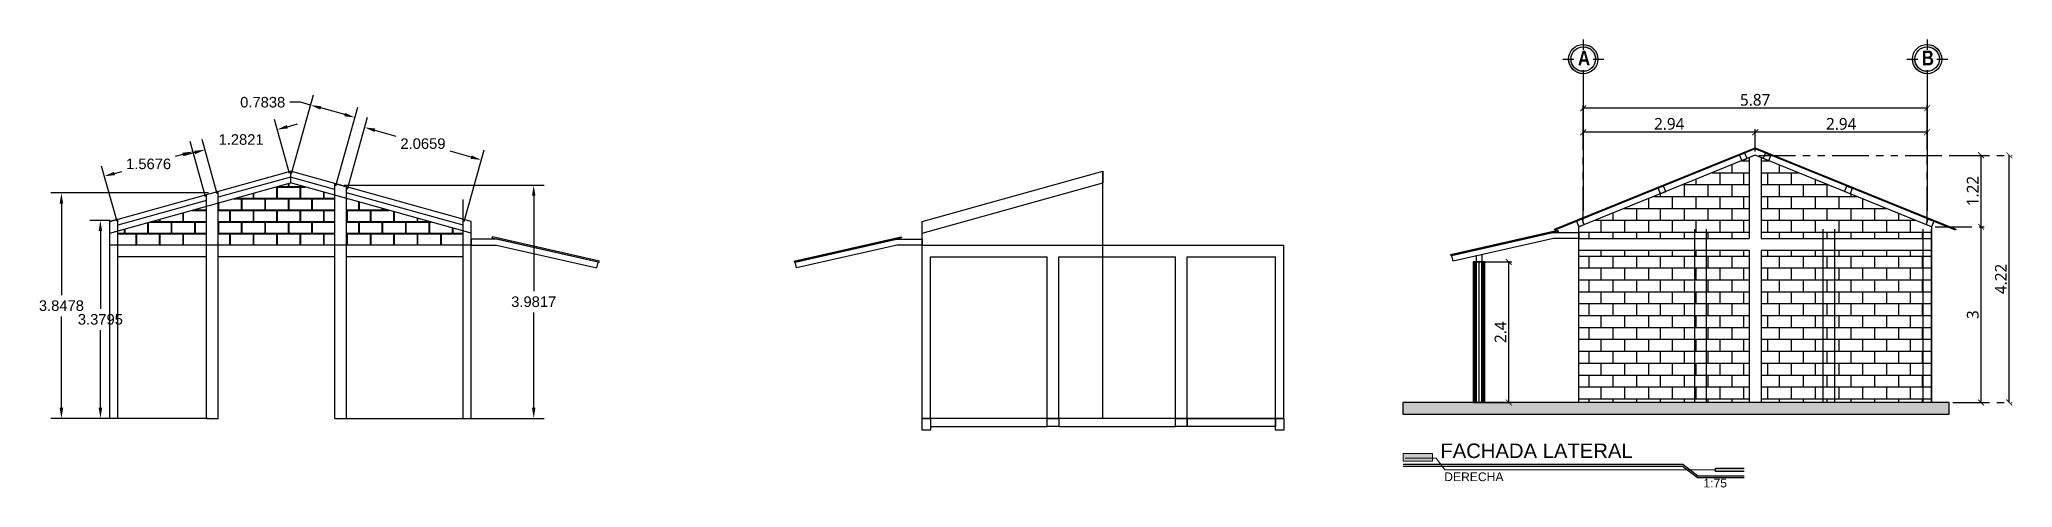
# Model space of a CAD drawing. Header units: metres. Extents: x 258817 to 259192, y 1878716 to 1878911.
# Drawn here: x 259021.68 to 259055.35, y 1878723.52 to 1878731.17 of the extents above; entities that cross this region are included whole.
import ezdxf

# ---------------------------------------------------------------- set-up
doc = ezdxf.new("R2010")
doc.units = ezdxf.units.M
doc.header["$MEASUREMENT"] = 0
doc.linetypes.add('ACAD_ISO04W100', pattern=[30, 24, -3, 0, -3])
doc.linetypes.add('PHANTOM2', pattern=[1.25, 0.625, -0.125, 0.125, -0.125, 0.125, -0.125])
doc.layers.add('.2', color=70, linetype='Continuous', lineweight=20)
doc.layers.add('.3EJES', color=1, linetype='Continuous', lineweight=20)
doc.layers.add('07-Ejes', color=8, linetype='Continuous')
doc.layers.add('Vistas', color=7, linetype='Continuous')
doc.styles.add('100 dani medio', font='trebuc.ttf', dxfattribs={"height": 2})
doc.styles.add('dani-100Textos', font='techb___.ttf', dxfattribs={"height": 0.25})
doc.styles.get("Standard").update_dxf_attribs({"font": 'arial.ttf'})
doc.styles.add('SWIS', font='swissi.ttf')
doc.dimstyles.new('A100', dxfattribs={"dimscale": 0, "dimtxt": 2.5, "dimasz": 1, "dimexe": 0.5, "dimexo": 0.625, "dimgap": 0.4, "dimtad": 1, "dimdsep": 46, "dimtxsty": '100 dani medio', "dimblk": 'ARCHTICK', "dimcen": 2.5, "dimclrd": 1, "dimclre": 1, "dimclrt": 3, "dimadec": 0, "dimazin": 0, "dimtfac": 1, "dimtmove": 1, "dimatfit": 3, "dimfxl": 1, "dimarcsym": 0})
doc.dimstyles.get("Standard").update_dxf_attribs({"dimtxt": 0.18, "dimasz": 0.18, "dimexe": 0.18, "dimexo": 0.0625, "dimgap": 0.09, "dimtad": 0, "dimtih": 1, "dimtoh": 1, "dimdec": 4, "dimzin": 0, "dimdsep": 46, "dimtxsty": 'Standard', "dimcen": 0.09, "dimadec": 0, "dimazin": 0, "dimtfac": 1, "dimtdec": 4, "dimtofl": 0, "dimtmove": 0, "dimatfit": 3, "dimfxl": 1, "dimtolj": 1, "dimtzin": 0, "dimarcsym": 0})
pattern_1 = [(0, (258612.26387, 1878365.3667), (0, 0.2032), []), (90, (258612.26387, 1878365.3667), (-0.2032, 0.2032), [0.2032, -0.2032])]

msp = doc.modelspace()

# ---------------------------------------------------------------- blocks, each defined once
blk = doc.blocks.new('_ArchTick')
at = {"color": 0, "linetype": 'ByBlock', "const_width": 0.15}
blk.add_lwpolyline([(-0.5, -0.5), (0.5, 0.5)], dxfattribs=at)
blk = doc.blocks.new('*D113')
at = {"layer": 'Defpoints', "color": 0, "transparency": 16777216}
for p in [(259053.971, 1878727.968), (259054.818, 1878727.968), (259054.271, 1878724.968)]:
    blk.add_point(p, dxfattribs=at)
at = {"layer": 'Vistas', "color": 1, "linetype": 'PHANTOM2', "lineweight": -2, "transparency": 16777216}
for p, q in [((259054.034, 1878727.968), (259054.868, 1878727.968)), ((259054.334, 1878724.968), (259054.868, 1878724.968))]:
    blk.add_line(p, q, dxfattribs=at)
at = {"layer": 'Vistas', "color": 1, "lineweight": -2, "transparency": 16777216}
blk.add_line((259054.818, 1878724.968), (259054.818, 1878727.968), dxfattribs=at)
at = {"layer": 'Vistas', "color": 1, "lineweight": -2, "transparency": 16777216, "xscale": 0.1, "yscale": 0.1, "zscale": 0.1}
for p, rotation in [((259054.818, 1878727.968), 90), ((259054.818, 1878724.968), 270)]:
    blk.add_blockref('_ArchTick', p, dxfattribs=dict(at, rotation=rotation))
at = {"layer": 'Vistas', "color": 3, "transparency": 16777216, "insert": (259054.676, 1878726.468), "char_height": 0.2, "attachment_point": 5, "rotation": 90, "style": '100 dani medio'}
blk.add_mtext('3', dxfattribs=at)
blk = doc.blocks.new('*D114')
at = {"layer": 'Defpoints', "color": 0, "transparency": 16777216}
for p in [(259050.961, 1878729.188), (259054.818, 1878729.188), (259053.971, 1878727.968)]:
    blk.add_point(p, dxfattribs=at)
at = {"layer": 'Vistas', "color": 1, "linetype": 'PHANTOM2', "lineweight": -2, "transparency": 16777216}
for p, q in [((259051.024, 1878729.188), (259054.868, 1878729.188)), ((259054.034, 1878727.968), (259054.868, 1878727.968))]:
    blk.add_line(p, q, dxfattribs=at)
at = {"layer": 'Vistas', "color": 1, "lineweight": -2, "transparency": 16777216}
blk.add_line((259054.818, 1878727.968), (259054.818, 1878729.188), dxfattribs=at)
at = {"layer": 'Vistas', "color": 1, "lineweight": -2, "transparency": 16777216, "xscale": 0.1, "yscale": 0.1, "zscale": 0.1}
for p, rotation in [((259054.818, 1878729.188), 90), ((259054.818, 1878727.968), 270)]:
    blk.add_blockref('_ArchTick', p, dxfattribs=dict(at, rotation=rotation))
at = {"layer": 'Vistas', "color": 3, "transparency": 16777216, "insert": (259054.676, 1878728.578), "char_height": 0.2, "attachment_point": 5, "rotation": 90, "style": '100 dani medio'}
blk.add_mtext('1.22', dxfattribs=at)
blk = doc.blocks.new('*D115')
at = {"layer": 'Defpoints', "color": 0, "transparency": 16777216}
for p in [(259054.271, 1878729.188), (259055.299, 1878729.188), (259054.271, 1878724.968)]:
    blk.add_point(p, dxfattribs=at)
at = {"layer": 'Vistas', "color": 1, "linetype": 'PHANTOM2', "lineweight": -2, "transparency": 16777216}
for p, q in [((259054.334, 1878729.188), (259055.349, 1878729.188)), ((259054.334, 1878724.968), (259055.349, 1878724.968))]:
    blk.add_line(p, q, dxfattribs=at)
at = {"layer": 'Vistas', "color": 1, "lineweight": -2, "transparency": 16777216}
blk.add_line((259055.299, 1878724.968), (259055.299, 1878729.188), dxfattribs=at)
at = {"layer": 'Vistas', "color": 1, "lineweight": -2, "transparency": 16777216, "xscale": 0.1, "yscale": 0.1, "zscale": 0.1}
for p, rotation in [((259055.299, 1878729.188), 90), ((259055.299, 1878724.968), 270)]:
    blk.add_blockref('_ArchTick', p, dxfattribs=dict(at, rotation=rotation))
at = {"layer": 'Vistas', "color": 3, "transparency": 16777216, "insert": (259055.157, 1878727.078), "char_height": 0.2, "attachment_point": 5, "rotation": 90, "style": '100 dani medio'}
blk.add_mtext('4.22', dxfattribs=at)
blk = doc.blocks.new('*D116')
at = {"layer": 'Defpoints', "color": 0, "transparency": 16777216}
for p in [(259046.146, 1878727.368), (259046.757, 1878727.368), (259046.151, 1878724.968)]:
    blk.add_point(p, dxfattribs=at)
at = {"layer": 'Vistas', "color": 1, "linetype": 'PHANTOM2', "lineweight": -2, "transparency": 16777216}
for p, q in [((259046.209, 1878727.368), (259046.807, 1878727.368)), ((259046.214, 1878724.968), (259046.807, 1878724.968))]:
    blk.add_line(p, q, dxfattribs=at)
at = {"layer": 'Vistas', "color": 1, "lineweight": -2, "transparency": 16777216}
blk.add_line((259046.757, 1878724.968), (259046.757, 1878727.368), dxfattribs=at)
at = {"layer": 'Vistas', "color": 1, "lineweight": -2, "transparency": 16777216, "xscale": 0.1, "yscale": 0.1, "zscale": 0.1}
for p, rotation in [((259046.757, 1878727.368), 90), ((259046.757, 1878724.968), 270)]:
    blk.add_blockref('_ArchTick', p, dxfattribs=dict(at, rotation=rotation))
at = {"layer": 'Vistas', "color": 3, "transparency": 16777216, "insert": (259046.615, 1878726.168), "char_height": 0.2, "attachment_point": 5, "rotation": 90, "style": '100 dani medio'}
blk.add_mtext('2.4', dxfattribs=at)
blk = doc.blocks.new('*D117')
at = {"layer": 'Defpoints', "color": 0, "transparency": 16777216}
for p in [(259050.961, 1878729.582), (259050.961, 1878729.188), (259053.896, 1878727.968)]:
    blk.add_point(p, dxfattribs=at)
at = {"layer": 'Vistas', "color": 1, "linetype": 'PHANTOM2', "lineweight": -2, "transparency": 16777216}
for p, q in [((259050.961, 1878729.251), (259050.961, 1878729.632)), ((259053.896, 1878728.031), (259053.896, 1878729.632))]:
    blk.add_line(p, q, dxfattribs=at)
at = {"layer": 'Vistas', "color": 1, "lineweight": -2, "transparency": 16777216}
blk.add_line((259053.896, 1878729.582), (259050.961, 1878729.582), dxfattribs=at)
at = {"layer": 'Vistas', "color": 1, "lineweight": -2, "transparency": 16777216, "xscale": 0.1, "yscale": 0.1, "zscale": 0.1, "rotation": 180}
blk.add_blockref('_ArchTick', (259050.961, 1878729.582), dxfattribs=at)
at = {"layer": 'Vistas', "color": 1, "lineweight": -2, "transparency": 16777216, "xscale": 0.1, "yscale": 0.1, "zscale": 0.1}
blk.add_blockref('_ArchTick', (259053.896, 1878729.582), dxfattribs=at)
at = {"layer": 'Vistas', "color": 3, "transparency": 16777216, "insert": (259052.429, 1878729.724), "char_height": 0.2, "attachment_point": 5, "style": '100 dani medio'}
blk.add_mtext('2.94', dxfattribs=at)
blk = doc.blocks.new('*D118')
at = {"layer": 'Defpoints', "color": 0, "transparency": 16777216}
for p in [(259048.026, 1878729.582), (259050.961, 1878729.188), (259048.026, 1878727.968)]:
    blk.add_point(p, dxfattribs=at)
at = {"layer": 'Vistas', "color": 1, "linetype": 'PHANTOM2', "lineweight": -2, "transparency": 16777216}
for p, q in [((259048.026, 1878728.031), (259048.026, 1878729.632)), ((259050.961, 1878729.251), (259050.961, 1878729.632))]:
    blk.add_line(p, q, dxfattribs=at)
at = {"layer": 'Vistas', "color": 1, "lineweight": -2, "transparency": 16777216}
blk.add_line((259050.961, 1878729.582), (259048.026, 1878729.582), dxfattribs=at)
at = {"layer": 'Vistas', "color": 1, "lineweight": -2, "transparency": 16777216, "xscale": 0.1, "yscale": 0.1, "zscale": 0.1, "rotation": 180}
blk.add_blockref('_ArchTick', (259048.026, 1878729.582), dxfattribs=at)
at = {"layer": 'Vistas', "color": 1, "lineweight": -2, "transparency": 16777216, "xscale": 0.1, "yscale": 0.1, "zscale": 0.1}
blk.add_blockref('_ArchTick', (259050.961, 1878729.582), dxfattribs=at)
at = {"layer": 'Vistas', "color": 3, "transparency": 16777216, "insert": (259049.494, 1878729.724), "char_height": 0.2, "attachment_point": 5, "style": '100 dani medio'}
blk.add_mtext('2.94', dxfattribs=at)
blk = doc.blocks.new('*D119')
at = {"layer": 'Defpoints', "color": 0, "transparency": 16777216}
for p in [(259048.026, 1878729.993), (259048.026, 1878729.582), (259053.896, 1878729.582)]:
    blk.add_point(p, dxfattribs=at)
at = {"layer": 'Vistas', "color": 1, "linetype": 'PHANTOM2', "lineweight": -2, "transparency": 16777216}
for p, q in [((259048.026, 1878729.645), (259048.026, 1878730.043)), ((259053.896, 1878729.645), (259053.896, 1878730.043))]:
    blk.add_line(p, q, dxfattribs=at)
at = {"layer": 'Vistas', "color": 1, "lineweight": -2, "transparency": 16777216}
blk.add_line((259053.896, 1878729.993), (259048.026, 1878729.993), dxfattribs=at)
at = {"layer": 'Vistas', "color": 1, "lineweight": -2, "transparency": 16777216, "xscale": 0.1, "yscale": 0.1, "zscale": 0.1, "rotation": 180}
blk.add_blockref('_ArchTick', (259048.026, 1878729.993), dxfattribs=at)
at = {"layer": 'Vistas', "color": 1, "lineweight": -2, "transparency": 16777216, "xscale": 0.1, "yscale": 0.1, "zscale": 0.1}
blk.add_blockref('_ArchTick', (259053.896, 1878729.993), dxfattribs=at)
at = {"layer": 'Vistas', "color": 3, "transparency": 16777216, "insert": (259050.961, 1878730.134), "char_height": 0.2, "attachment_point": 5, "style": '100 dani medio'}
blk.add_mtext('5.87', dxfattribs=at)
blk = doc.blocks.new('eje numero')
at = {"layer": '07-Ejes'}
h = blk.add_hatch(color=1, dxfattribs=at)
h.dxf.hatch_style = 1
h.paths.add_polyline_path([(496.116, 205.549), (496.116, 205.499, -0.414214), (496.366, 205.249), (496.416, 205.249, 0.414214)])
h.paths.add_polyline_path([(495.866, 205.249), (495.816, 205.249, 0.414214), (496.116, 204.949), (496.116, 204.999, -0.414214)])
at = {"layer": '07-Ejes', "color": 1}
for points in [[(496.116, 205.651), (496.116, 205.438)], [(495.701, 205.249), (495.923, 205.249)], [(496.316, 205.249), (496.538, 205.249)]]:
    blk.add_lwpolyline(points, dxfattribs=at)
for radius in [0.3, 0.25]:
    blk.add_circle((496.116, 205.249), radius, dxfattribs=at)
blk = doc.blocks.new('*U17')
at = {"color": 1, "linetype": 'ACAD_ISO04W100', "ltscale": 0.1}
blk.add_lwpolyline([(0, 0.711), (0, -1.935)], dxfattribs=at)
at = {"layer": '.3EJES', "xscale": 0.8340043413883207, "yscale": 0.8340043413883207, "zscale": 0.8340043413883207}
blk.add_blockref('eje numero', (-413.763, -170.278), dxfattribs=at)
at = {"style": 'dani-100Textos'}
blk.add_attdef('1', (-0.09, 0.795), '', height=0.25, dxfattribs=at)
blk = doc.blocks.new('*U7')
at = {"layer": '.2'}
h = blk.add_hatch(color=3, dxfattribs=at)
h.dxf.hatch_style = 1
h.paths.add_polyline_path([(0.406, 0.105), (0, 0.105), (0, 0.052), (0.406, 0.052)])
h.paths.add_polyline_path([(0.406, 0.052), (0, 0.052), (0, 0.027), (0.406, 0.027)])
h.paths.add_polyline_path([(0.406, 0.027), (0, 0.027), (0, 0), (0.406, 0)])
at = {"linetype": 'ByBlock', "ltscale": 0.5}
blk.add_hatch(color=3, dxfattribs=at).paths.add_polyline_path([(4.314, -0.098), (4.314, -0.143), (4.708, -0.143), (4.708, -0.098)])
at = {"layer": '.2'}
blk.add_lwpolyline([(0.406, 0), (0, 0), (0, 0.105), (0.406, 0.105)], close=True, dxfattribs=at)
blk.add_lwpolyline([(4.314, -0.12), (0.578, -0.12), (0.458, 0.04), (0.03, 0.04)], dxfattribs=at)
at = {"color": 1, "linetype": 'ByBlock', "ltscale": 0.5}
for p, q in [((0, -0.042), (3.861, -0.042)), ((0, -0.067), (3.856, -0.067)), ((3.856, -0.067), (4.066, -0.225)), ((3.856, -0.067), (4.066, -0.225)), ((3.861, -0.042), (4.071, -0.2)), ((3.861, -0.042), (4.071, -0.2)), ((4.066, -0.225), (4.708, -0.225)), ((4.066, -0.225), (4.708, -0.225)), ((4.071, -0.2), (4.708, -0.2)), ((4.071, -0.2), (4.708, -0.2))]:
    blk.add_line(p, q, dxfattribs=at)
at = {"color": 3, "linetype": 'ByBlock'}
for p, q in [((4.314, -0.143), (4.314, -0.098)), ((4.314, -0.098), (4.708, -0.098)), ((4.708, -0.143), (4.314, -0.143))]:
    blk.add_line(p, q, dxfattribs=at)
at = {"color": 2, "style": 'SWIS'}
for tag, p, height in [('TITULO', (0.515, 0.044), 0.2), ('AMBIENTE', (0.568, -0.275), 0.12), ('ESCALA', (4.145, -0.362), 0.12)]:
    blk.add_attdef(tag, p, '', height=height, dxfattribs=at)
blk = doc.blocks.new('*D140')
at = {"layer": 'Defpoints', "color": 0, "transparency": 16777216}
for p in [(259022.05, 1878728.545), (259024.626, 1878728.545), (259024.626, 1878724.697)]:
    blk.add_point(p, dxfattribs=at)
at = {"layer": 'Vistas', "color": 0, "lineweight": -2, "transparency": 16777216}
for p, q in [((259024.563, 1878728.545), (259021.87, 1878728.545)), ((259022.05, 1878728.365), (259022.05, 1878726.803)), ((259022.05, 1878724.877), (259022.05, 1878726.439)), ((259024.563, 1878724.697), (259021.87, 1878724.697))]:
    blk.add_line(p, q, dxfattribs=at)
at = {"layer": 'Vistas', "color": 0, "transparency": 16777216}
for points in [[(259022.02, 1878728.365), (259022.08, 1878728.365), (259022.05, 1878728.545)], [(259022.02, 1878724.877), (259022.08, 1878724.877), (259022.05, 1878724.697)]]:
    blk.add_solid(points, dxfattribs=at)
at = {"layer": 'Vistas', "color": 0, "transparency": 16777216, "insert": (259022.05, 1878726.621), "char_height": 0.18, "attachment_point": 5}
blk.add_mtext('\\A1;3.8478', dxfattribs=at)
blk = doc.blocks.new('*D141')
at = {"layer": 'Defpoints', "color": 0, "transparency": 16777216}
for p in [(259026.816, 1878728.678), (259030.112, 1878728.678), (259026.816, 1878724.697)]:
    blk.add_point(p, dxfattribs=at)
at = {"layer": 'Vistas', "color": 0, "lineweight": -2, "transparency": 16777216}
for p, q in [((259026.878, 1878728.678), (259030.292, 1878728.678)), ((259030.112, 1878728.498), (259030.112, 1878726.87)), ((259030.112, 1878724.877), (259030.112, 1878726.506)), ((259026.878, 1878724.697), (259030.292, 1878724.697))]:
    blk.add_line(p, q, dxfattribs=at)
at = {"layer": 'Vistas', "color": 0, "transparency": 16777216}
for points in [[(259030.082, 1878728.498), (259030.142, 1878728.498), (259030.112, 1878728.678)], [(259030.082, 1878724.877), (259030.142, 1878724.877), (259030.112, 1878724.697)]]:
    blk.add_solid(points, dxfattribs=at)
at = {"layer": 'Vistas', "color": 0, "transparency": 16777216, "insert": (259030.112, 1878726.688), "char_height": 0.18, "attachment_point": 5}
blk.add_mtext('\\A1;3.9817', dxfattribs=at)
blk = doc.blocks.new('*D142')
at = {"layer": 'Defpoints', "color": 0, "transparency": 16777216}
for p in [(259022.946, 1878728.076), (259022.715, 1878724.697), (259022.946, 1878724.697)]:
    blk.add_point(p, dxfattribs=at)
at = {"layer": 'Vistas', "color": 0, "lineweight": -2, "transparency": 16777216}
for p, q in [((259022.883, 1878728.076), (259022.535, 1878728.076)), ((259022.715, 1878727.896), (259022.715, 1878726.568)), ((259022.715, 1878724.877), (259022.715, 1878726.205)), ((259022.883, 1878724.697), (259022.535, 1878724.697))]:
    blk.add_line(p, q, dxfattribs=at)
at = {"layer": 'Vistas', "color": 0, "transparency": 16777216}
for points in [[(259022.685, 1878727.896), (259022.745, 1878727.896), (259022.715, 1878728.076)], [(259022.685, 1878724.877), (259022.745, 1878724.877), (259022.715, 1878724.697)]]:
    blk.add_solid(points, dxfattribs=at)
at = {"layer": 'Vistas', "color": 0, "transparency": 16777216, "insert": (259022.715, 1878726.387), "char_height": 0.18, "attachment_point": 5}
blk.add_mtext('\\A1;3.3795', dxfattribs=at)
blk = doc.blocks.new('*D143')
at = {"layer": 'Defpoints', "color": 0, "transparency": 16777216}
for p in [(259022.783, 1878728.831), (259024.526, 1878728.417), (259023.016, 1878727.996)]:
    blk.add_point(p, dxfattribs=at)
at = {"layer": 'Vistas', "color": 0, "lineweight": -2, "transparency": 16777216}
for p, q in [((259024.509, 1878728.477), (259024.245, 1878729.425)), ((259024.12, 1878729.203), (259023.993, 1878729.168)), ((259022.999, 1878728.056), (259022.735, 1878729.004)), ((259022.956, 1878728.879), (259023.083, 1878728.914))]:
    blk.add_line(p, q, dxfattribs=at)
at = {"layer": 'Vistas', "color": 0, "transparency": 16777216}
for points in [[(259024.112, 1878729.232), (259024.128, 1878729.174), (259024.293, 1878729.252)], [(259022.948, 1878728.908), (259022.965, 1878728.85), (259022.783, 1878728.831)]]:
    blk.add_solid(points, dxfattribs=at)
at = {"layer": 'Vistas', "color": 0, "transparency": 16777216, "insert": (259023.538, 1878729.041), "char_height": 0.18, "attachment_point": 5}
blk.add_mtext('\\A1;1.5676', dxfattribs=at)
blk = doc.blocks.new('*D144')
at = {"layer": 'Defpoints', "color": 0, "transparency": 16777216}
for p in [(259024.5, 1878729.284), (259025.961, 1878728.817), (259024.726, 1878728.472)]:
    blk.add_point(p, dxfattribs=at)
at = {"layer": 'Vistas', "color": 0, "lineweight": -2, "transparency": 16777216}
for p, q in [((259025.944, 1878728.877), (259025.686, 1878729.802)), ((259024.709, 1878728.533), (259024.451, 1878729.458)), ((259025.908, 1878729.677), (259026.081, 1878729.725)), ((259024.326, 1878729.236), (259024.153, 1878729.188))]:
    blk.add_line(p, q, dxfattribs=at)
at = {"layer": 'Vistas', "color": 0, "transparency": 16777216}
for points in [[(259025.9, 1878729.706), (259025.916, 1878729.648), (259025.735, 1878729.629)], [(259024.318, 1878729.265), (259024.334, 1878729.207), (259024.5, 1878729.284)]]:
    blk.add_solid(points, dxfattribs=at)
at = {"layer": 'Vistas', "color": 0, "transparency": 16777216, "insert": (259025.117, 1878729.457), "char_height": 0.18, "attachment_point": 5}
blk.add_mtext('\\A1;1.2821', dxfattribs=at)
blk = doc.blocks.new('*D145')
at = {"layer": 'Defpoints', "color": 0, "transparency": 16777216}
for p in [(259026.303, 1878730.046), (259025.961, 1878728.817), (259026.716, 1878728.606)]:
    blk.add_point(p, dxfattribs=at)
at = {"layer": 'Vistas', "color": 0, "lineweight": -2, "transparency": 16777216}
for p, q in [((259026.13, 1878730.094), (259025.95, 1878730.094)), ((259025.978, 1878728.877), (259026.352, 1878730.219)), ((259026.303, 1878730.046), (259026.13, 1878730.094)), ((259026.885, 1878729.883), (259026.477, 1878729.997)), ((259026.733, 1878728.666), (259027.107, 1878730.009))]:
    blk.add_line(p, q, dxfattribs=at)
at = {"layer": 'Vistas', "color": 0, "transparency": 16777216}
for points in [[(259026.485, 1878730.026), (259026.469, 1878729.968), (259026.303, 1878730.046)], [(259026.893, 1878729.912), (259026.877, 1878729.855), (259027.058, 1878729.835)]]:
    blk.add_solid(points, dxfattribs=at)
at = {"layer": 'Vistas', "color": 0, "transparency": 16777216, "insert": (259025.486, 1878730.094), "char_height": 0.18, "attachment_point": 5}
blk.add_mtext('\\A1;0.7838', dxfattribs=at)
blk = doc.blocks.new('*D146')
at = {"layer": 'Defpoints', "color": 0, "transparency": 16777216}
for p in [(259027.226, 1878729.665), (259026.916, 1878728.551), (259028.906, 1878727.996)]:
    blk.add_point(p, dxfattribs=at)
at = {"layer": 'Vistas', "color": 0, "lineweight": -2, "transparency": 16777216}
for p, q in [((259026.933, 1878728.611), (259027.275, 1878729.838)), ((259027.4, 1878729.616), (259027.756, 1878729.517)), ((259029.043, 1878729.158), (259028.687, 1878729.257)), ((259028.923, 1878728.056), (259029.265, 1878729.283))]:
    blk.add_line(p, q, dxfattribs=at)
at = {"layer": 'Vistas', "color": 0, "transparency": 16777216}
for points in [[(259027.408, 1878729.645), (259027.392, 1878729.587), (259027.226, 1878729.665)], [(259029.051, 1878729.187), (259029.035, 1878729.129), (259029.216, 1878729.11)]]:
    blk.add_solid(points, dxfattribs=at)
at = {"layer": 'Vistas', "color": 0, "transparency": 16777216, "insert": (259028.221, 1878729.387), "char_height": 0.18, "attachment_point": 5}
blk.add_mtext('\\A1;2.0659', dxfattribs=at)

# ---------------------------------------------------------------- dimensions: what is measured, and where the dimension line sits
at = {"layer": 'Vistas'}
for p1, p2, distance, picture, middle in [((259026.71586, 1878728.60628), (259025.96086, 1878728.81675), -1.27571, '*D145', (259025.48622, 1878730.09394)), ((259025.96086, 1878728.81675), (259024.72586, 1878728.47247), -0.84294, '*D144', (259025.11701, 1878729.45658)), ((259028.90586, 1878727.99577), (259026.91586, 1878728.55052), -1.15649, '*D146', (259028.22141, 1878729.38716)), ((259024.52586, 1878728.41671), (259023.01586, 1878727.99577), -0.8668, '*D143', (259023.5381, 1878729.04121))]:
    dim = msp.add_aligned_dim(p1=p1, p2=p2, distance=distance, dimstyle='Standard', dxfattribs=at)
    dim.commit()
    dim.dimension.update_dxf_attribs({"geometry": picture, "text_midpoint": middle})
at = {"layer": 'Vistas', "color": 8}
for base, p1, p2, picture, middle in [((259048.02647, 1878729.99274), (259053.89647, 1878729.58214), (259048.02647, 1878729.58214), '*D119', (259050.96147, 1878730.13449)), ((259048.0264749221, 1878729.5821363281), (259050.9614749221, 1878729.188499955), (259048.0264749221, 1878727.968499955), '*D118', (259049.4939749221, 1878729.7242238701)), ((259050.9614749221, 1878729.5821363281), (259053.8964749221, 1878727.968499955), (259050.9614749221, 1878729.188499955), '*D117', (259052.4289749221, 1878729.7242238701))]:
    dim = msp.add_linear_dim(base=base, p1=p1, p2=p2, dimstyle='A100', dxfattribs=at)
    dim.commit()
    dim.dimension.update_dxf_attribs({"geometry": picture, "text_midpoint": middle})
for base, p1, p2, picture, middle in [((259054.81822, 1878729.1885), (259053.97147, 1878727.9685), (259050.96147, 1878729.1885), '*D114', (259054.67647, 1878728.5785)), ((259055.29893, 1878729.1885), (259054.27147, 1878724.9685), (259054.27147, 1878729.1885), '*D115', (259055.15718, 1878727.0785)), ((259054.81822, 1878727.9685), (259054.27147, 1878724.9685), (259053.97147, 1878727.9685), '*D113', (259054.67647, 1878726.4685)), ((259046.7566, 1878727.3685), (259046.15147, 1878724.9685), (259046.14647, 1878727.3685), '*D116', (259046.61485, 1878726.1685))]:
    dim = msp.add_linear_dim(base=base, p1=p1, p2=p2, angle=90, dimstyle='A100', dxfattribs=at)
    dim.commit()
    dim.dimension.update_dxf_attribs({"geometry": picture, "text_midpoint": middle})
at = {"layer": 'Vistas'}
for base, p1, p2, picture, middle in [((259022.05021, 1878728.54459), (259024.62586, 1878724.69675), (259024.62586, 1878728.54459), '*D140', (259022.05021, 1878726.62067)), ((259030.11244, 1878728.6784), (259026.815858, 1878724.696747), (259026.815858, 1878728.6784), '*D141', (259030.11244, 1878726.687573)), ((259022.71517, 1878724.69675), (259022.94586, 1878728.07626), (259022.94586, 1878724.69675), '*D142', (259022.71517, 1878726.3865))]:
    dim = msp.add_linear_dim(base=base, p1=p1, p2=p2, angle=90, dimstyle='Standard', dxfattribs=at)
    dim.commit()
    dim.dimension.update_dxf_attribs({"geometry": picture, "text_midpoint": middle})

# ---------------------------------------------------------------- hatches: boundary and pattern name
at = {"layer": 'Vistas'}
h = msp.add_hatch(dxfattribs=at)
h.set_pattern_fill('AR-B816', color=1, scale=0.001)
h.set_pattern_definition(pattern_1)
h.paths.add_polyline_path([(259050.86147, 1878729.14797), (259047.95147, 1878727.9685), (259047.95147, 1878727.7685), (259050.86147, 1878727.7685)])
h = msp.add_hatch(dxfattribs=at)
h.set_pattern_fill('AR-B816', color=1, scale=0.001)
h.set_pattern_definition(pattern_1)
h.paths.add_polyline_path([(259051.06147, 1878729.14797), (259051.06147, 1878727.7685), (259053.97147, 1878727.7685), (259053.97147, 1878727.9685)])
h = msp.add_hatch(dxfattribs=at)
h.set_pattern_fill('AR-B816C', color=256, scale=0.025)
h.set_pattern_definition([(0, (259024.73586, 1878727.64675), (0.2, 0.2), [0.390625, -0.009375]), (0, (259024.53586, 1878727.65612), (0.2, 0.2), [0.390625, -0.009375]), (90, (259024.73586, 1878727.64675), (-0.2, 0.2), [-0.209375, 0.190625]), (90, (259024.72648, 1878727.64675), (-0.2, 0.2), [-0.209375, 0.190625])])
h.paths.add_polyline_path([(259024.52586, 1878728.31671), (259023.01586, 1878727.89577), (259023.01586, 1878727.65675), (259024.52586, 1878727.65675)])
h.paths.add_polyline_path([(259026.71586, 1878728.50628), (259025.96086, 1878728.71675), (259024.72586, 1878728.37247), (259024.72586, 1878727.65675), (259026.71586, 1878727.65675)])
h.paths.add_polyline_path([(259026.91586, 1878728.45052), (259026.91586, 1878727.65675), (259028.90586, 1878727.65675), (259028.90586, 1878727.89577)])
h = msp.add_hatch(dxfattribs=at)
h.set_pattern_fill('AR-B816', color=1, scale=0.001)
h.set_pattern_definition(pattern_1)
h.paths.add_polyline_path([(259050.86147, 1878727.5685), (259047.95147, 1878727.5685), (259047.95147, 1878724.9685), (259050.86147, 1878724.9685)])
h = msp.add_hatch(dxfattribs=at)
h.set_pattern_fill('AR-B816', color=1, scale=0.001)
h.set_pattern_definition(pattern_1)
h.paths.add_polyline_path([(259053.97147, 1878727.5685), (259051.06147, 1878727.5685), (259051.06147, 1878724.9685), (259053.97147, 1878724.9685)])
h = msp.add_hatch(color=8, dxfattribs=at)
h.dxf.hatch_style = 1
h.paths.add_polyline_path([(259054.27147, 1878724.9685), (259053.97147, 1878724.9685), (259044.94647, 1878724.9685), (259044.94647, 1878724.7685), (259054.27147, 1878724.7685)])

# ---------------------------------------------------------------- linework, layer by layer
for p, q in [((259022.87586, 1878728.05675), (259025.96086, 1878728.91675)), ((259025.96086, 1878728.81675), (259024.72586, 1878728.47247)), ((259025.96086, 1878728.91675), (259025.96086, 1878728.71675)), ((259029.04586, 1878728.05675), (259025.96086, 1878728.91675)), ((259025.96086, 1878728.91675), (259025.96086, 1878728.71675)), ((259026.71586, 1878728.60628), (259025.96086, 1878728.81675)), ((259036.74393, 1878728.05675), (259039.82893, 1878728.91675)), ((259039.82893, 1878724.69675), (259039.82893, 1878728.91675)), ((259039.82893, 1878728.91675), (259039.82893, 1878728.71675)), ((259022.87586, 1878727.85675), (259025.96086, 1878728.71675)), ((259024.52586, 1878728.41671), (259023.01586, 1878727.99577)), ((259024.52586, 1878728.51671), (259024.72586, 1878728.57247)), ((259024.52586, 1878724.69675), (259024.52586, 1878728.51671)), ((259024.52586, 1878728.31671), (259024.52586, 1878728.51671)), ((259024.72586, 1878724.69675), (259024.72586, 1878728.57247)), ((259024.72586, 1878728.37247), (259024.72586, 1878728.57247)), ((259029.04586, 1878727.85675), (259025.96086, 1878728.71675)), ((259026.71586, 1878724.69675), (259026.71586, 1878728.70628)), ((259026.71586, 1878728.70628), (259026.91586, 1878728.65052)), ((259026.71586, 1878728.50628), (259026.71586, 1878728.70628)), ((259026.91586, 1878724.69675), (259026.91586, 1878728.65052)), ((259026.91586, 1878728.45052), (259026.91586, 1878728.65052)), ((259028.90586, 1878727.99577), (259026.91586, 1878728.55052)), ((259028.90586, 1878727.45675), (259028.90586, 1878728.43344)), ((259036.74393, 1878727.85675), (259039.82893, 1878728.71675)), ((259023.01586, 1878728.09577), (259022.87586, 1878728.05675)), ((259022.87586, 1878724.69675), (259022.87586, 1878728.05675)), ((259023.01586, 1878724.69675), (259023.01586, 1878728.09577)), ((259023.01586, 1878727.89577), (259023.01586, 1878728.09577)), ((259028.90586, 1878727.89577), (259028.90586, 1878728.09577)), ((259029.04586, 1878727.65675), (259029.04586, 1878728.05675)), ((259036.74393, 1878727.65675), (259036.74393, 1878728.05675)), ((259049.93147, 1878724.9685), (259049.93147, 1878727.9285)), ((259050.13147, 1878724.9685), (259050.13147, 1878727.9285)), ((259052.12147, 1878724.9685), (259052.12147, 1878727.9285)), ((259052.32147, 1878724.9685), (259052.32147, 1878727.9285)), ((259053.83147, 1878724.9685), (259053.83147, 1878727.9285)), ((259053.97147, 1878724.9685), (259053.97147, 1878727.9285)), ((259023.01586, 1878727.65675), (259022.87586, 1878727.65675)), ((259028.90586, 1878727.65675), (259023.01586, 1878727.65675)), ((259024.52586, 1878727.45675), (259023.01586, 1878727.45675)), ((259024.72586, 1878727.65675), (259024.52586, 1878727.65675)), ((259026.71586, 1878727.45675), (259024.72586, 1878727.45675)), ((259028.90586, 1878727.45675), (259026.91586, 1878727.45675)), ((259029.04586, 1878727.65675), (259028.90586, 1878727.65675)), ((259028.90586, 1878724.69675), (259028.90586, 1878727.45675)), ((259029.04586, 1878724.69675), (259029.04586, 1878727.65675)), ((259036.74393, 1878724.69675), (259036.74393, 1878727.65675)), ((259036.74393, 1878727.65675), (259036.88393, 1878727.65675)), ((259036.88393, 1878727.65675), (259042.77393, 1878727.65675)), ((259036.88393, 1878724.69675), (259036.88393, 1878727.45675)), ((259036.88393, 1878727.45675), (259038.87393, 1878727.45675)), ((259038.87393, 1878727.65675), (259039.07393, 1878727.65675)), ((259038.87393, 1878724.69675), (259038.87393, 1878727.45675)), ((259039.07393, 1878724.69675), (259039.07393, 1878727.45675)), ((259039.07393, 1878727.45675), (259041.06393, 1878727.45675)), ((259041.06393, 1878727.65675), (259041.26393, 1878727.65675)), ((259041.06393, 1878724.69675), (259041.06393, 1878727.45675)), ((259041.26393, 1878724.69675), (259041.26393, 1878727.45675)), ((259041.26393, 1878727.45675), (259042.77393, 1878727.45675)), ((259042.77393, 1878727.65675), (259042.91393, 1878727.65675)), ((259042.77393, 1878724.69675), (259042.77393, 1878727.45675)), ((259042.91393, 1878724.69675), (259042.91393, 1878727.65675)), ((259024.52586, 1878724.69675), (259024.72586, 1878724.69675)), ((259026.71586, 1878724.69675), (259026.91586, 1878724.69675)), ((259042.91393, 1878724.69675), (259036.74393, 1878724.69675)), ((259036.88393, 1878724.69675), (259036.88393, 1878724.55675)), ((259036.88393, 1878724.55675), (259038.87393, 1878724.55675)), ((259039.07393, 1878724.55675), (259041.06393, 1878724.55675))]:
    msp.add_line(p, q, dxfattribs=at)
at = {"layer": 'Vistas', "color": 1}
for points in [[(259047.5432, 1878727.91092), (259047.53569, 1878727.92946), (259050.96147, 1878729.31798), (259054.38726, 1878727.92946), (259054.37975, 1878727.91092), (259050.96147, 1878729.2964)], [(259050.73178, 1878729.0954), (259050.82446, 1878729.13296), (259050.78689, 1878729.22564), (259050.69422, 1878729.18808)], [(259051.19117, 1878729.0954), (259051.09849, 1878729.13296), (259051.13606, 1878729.22564), (259051.22873, 1878729.18808)], [(259049.34163, 1878728.53195), (259049.4343, 1878728.56951), (259049.39674, 1878728.66219), (259049.30406, 1878728.62463)], [(259052.58132, 1878728.53195), (259052.48865, 1878728.56951), (259052.52621, 1878728.66219), (259052.61889, 1878728.62463)], [(259047.95147, 1878727.9685), (259048.04415, 1878728.00606), (259048.00659, 1878728.09874), (259047.91391, 1878728.06118)], [(259053.97147, 1878727.9685), (259053.8788, 1878728.00606), (259053.91636, 1878728.09874), (259054.00904, 1878728.06118)], [(259031.19111, 1878727.26837), (259031.2132, 1878727.3659), (259029.48795, 1878727.75675), (259029.04586, 1878727.75675), (259029.04586, 1878727.65675), (259029.47676, 1878727.65675)], [(259034.59868, 1878727.26837), (259034.57659, 1878727.3659), (259036.30184, 1878727.75675), (259036.74393, 1878727.75675), (259036.74393, 1878727.65675), (259036.31303, 1878727.65675)], [(259045.80622, 1878727.38012), (259045.78413, 1878727.47765), (259047.50939, 1878727.8685), (259047.95147, 1878727.8685), (259047.95147, 1878727.7685), (259047.52057, 1878727.7685)], [(259046.19999, 1878727.3685), (259046.29999, 1878727.3685), (259046.29987, 1878727.49195), (259046.20028, 1878727.46939)]]:
    msp.add_lwpolyline(points, close=True, dxfattribs=at)
at = {"layer": 'Vistas', "color": 6}
for points in [[(259053.97147, 1878727.9685), (259050.96147, 1878729.1885), (259047.95147, 1878727.9685)], [(259053.97147, 1878724.9685), (259047.95147, 1878724.9685), (259047.95147, 1878727.9685)], [(259053.97147, 1878727.9685), (259053.97147, 1878724.9685)], [(259053.97147, 1878724.9685), (259044.94647, 1878724.9685), (259044.94647, 1878724.7685), (259054.27147, 1878724.7685), (259054.27147, 1878724.9685), (259053.97147, 1878724.9685)]]:
    msp.add_lwpolyline(points, dxfattribs=at)
at = {"layer": 'Vistas', "color": 3}
for points in [[(259050.86147, 1878729.14797), (259050.86147, 1878727.7685)], [(259051.06147, 1878729.14797), (259051.06147, 1878727.7685)], [(259047.95147, 1878727.7685), (259050.86147, 1878727.7685)], [(259051.06147, 1878727.7685), (259053.97147, 1878727.7685)], [(259047.95147, 1878727.5685), (259050.86147, 1878727.5685)], [(259050.86147, 1878727.5685), (259050.86147, 1878724.9685)], [(259051.06147, 1878727.5685), (259053.97147, 1878727.5685)], [(259051.06147, 1878727.5685), (259051.06147, 1878724.9685)]]:
    msp.add_lwpolyline(points, dxfattribs=at)
at = {"layer": 'Vistas', "color": 1}
for points in [[(259031.23713, 1878727.38098), (259029.40587, 1878727.79585), (259029.39919, 1878727.77685), (259031.23271, 1878727.36148)], [(259034.55266, 1878727.38098), (259036.38392, 1878727.79585), (259036.3906, 1878727.77685), (259034.55708, 1878727.36148)], [(259045.7602, 1878727.49274), (259047.59146, 1878727.9076), (259047.59814, 1878727.88861), (259045.76462, 1878727.47323)], [(259045.7602, 1878727.49274), (259045.76462, 1878727.47323)], [(259046.15147, 1878727.3685), (259046.15147, 1878724.9685)], [(259046.15647, 1878727.3685), (259046.15647, 1878724.9685)], [(259046.16147, 1878727.3685), (259046.16147, 1878724.9685)], [(259046.18147, 1878727.3685), (259046.18147, 1878724.9685)], [(259046.20147, 1878727.3685), (259046.20147, 1878724.9685)], [(259046.24647, 1878727.3685), (259046.24647, 1878724.9685)], [(259046.29147, 1878727.3685), (259046.29147, 1878724.9685)], [(259046.31147, 1878727.3685), (259046.31147, 1878724.9685)], [(259046.33147, 1878727.3685), (259046.33147, 1878724.9685)], [(259046.33647, 1878727.3685), (259046.33647, 1878724.9685)], [(259046.34147, 1878727.3685), (259046.34147, 1878724.9685)]]:
    msp.add_lwpolyline(points, dxfattribs=at)
at = {"layer": 'Vistas', "color": 3}
msp.add_lwpolyline([(259046.14647, 1878724.9685), (259046.34647, 1878724.9685), (259046.34647, 1878727.3685), (259046.14647, 1878727.3685)], close=True, dxfattribs=at)
at = {"layer": 'Vistas'}
for points in [[(259036.74393, 1878724.69675), (259036.88393, 1878724.69675), (259036.88393, 1878724.49675), (259036.74393, 1878724.49675)], [(259039.07393, 1878724.69675), (259039.07393, 1878724.55675), (259038.87393, 1878724.55675), (259038.87393, 1878724.69675)], [(259041.26393, 1878724.69675), (259041.26393, 1878724.55675), (259041.06393, 1878724.55675), (259041.06393, 1878724.69675)], [(259041.26393, 1878724.69675), (259042.77393, 1878724.69675), (259042.77393, 1878724.55675), (259041.26393, 1878724.55675)], [(259042.77393, 1878724.69675), (259042.91393, 1878724.69675), (259042.91393, 1878724.49675), (259042.77393, 1878724.49675)]]:
    msp.add_lwpolyline(points, close=True, dxfattribs=at)

# ---------------------------------------------------------------- block references
for p, values in [((259048.02647, 1878729.93039), {'1': 'A'}), ((259053.89647, 1878729.93039), {'1': 'B'})]:
    msp.add_blockref('*U17', p, dxfattribs=at).add_auto_attribs(values)
at = {"layer": 'Vistas', "color": 2, "xscale": 1.236689219636996, "yscale": 1.236689219636996, "zscale": 1.236689219636996}
msp.add_blockref('*U7', (259044.95046, 1878723.96545), dxfattribs=at).add_auto_attribs({'TITULO': 'FACHADA LATERAL', 'AMBIENTE': 'DERECHA', 'ESCALA': '1:75'})

msp.set_redraw_order([(e.dxf.handle, doc.entitydb.next_handle()) for e in msp.query("TEXT MTEXT ATTDEF DIMENSION ARC_DIMENSION")])  # texts and dimensions are drawn at this point

doc.saveas('drawing.dxf')
